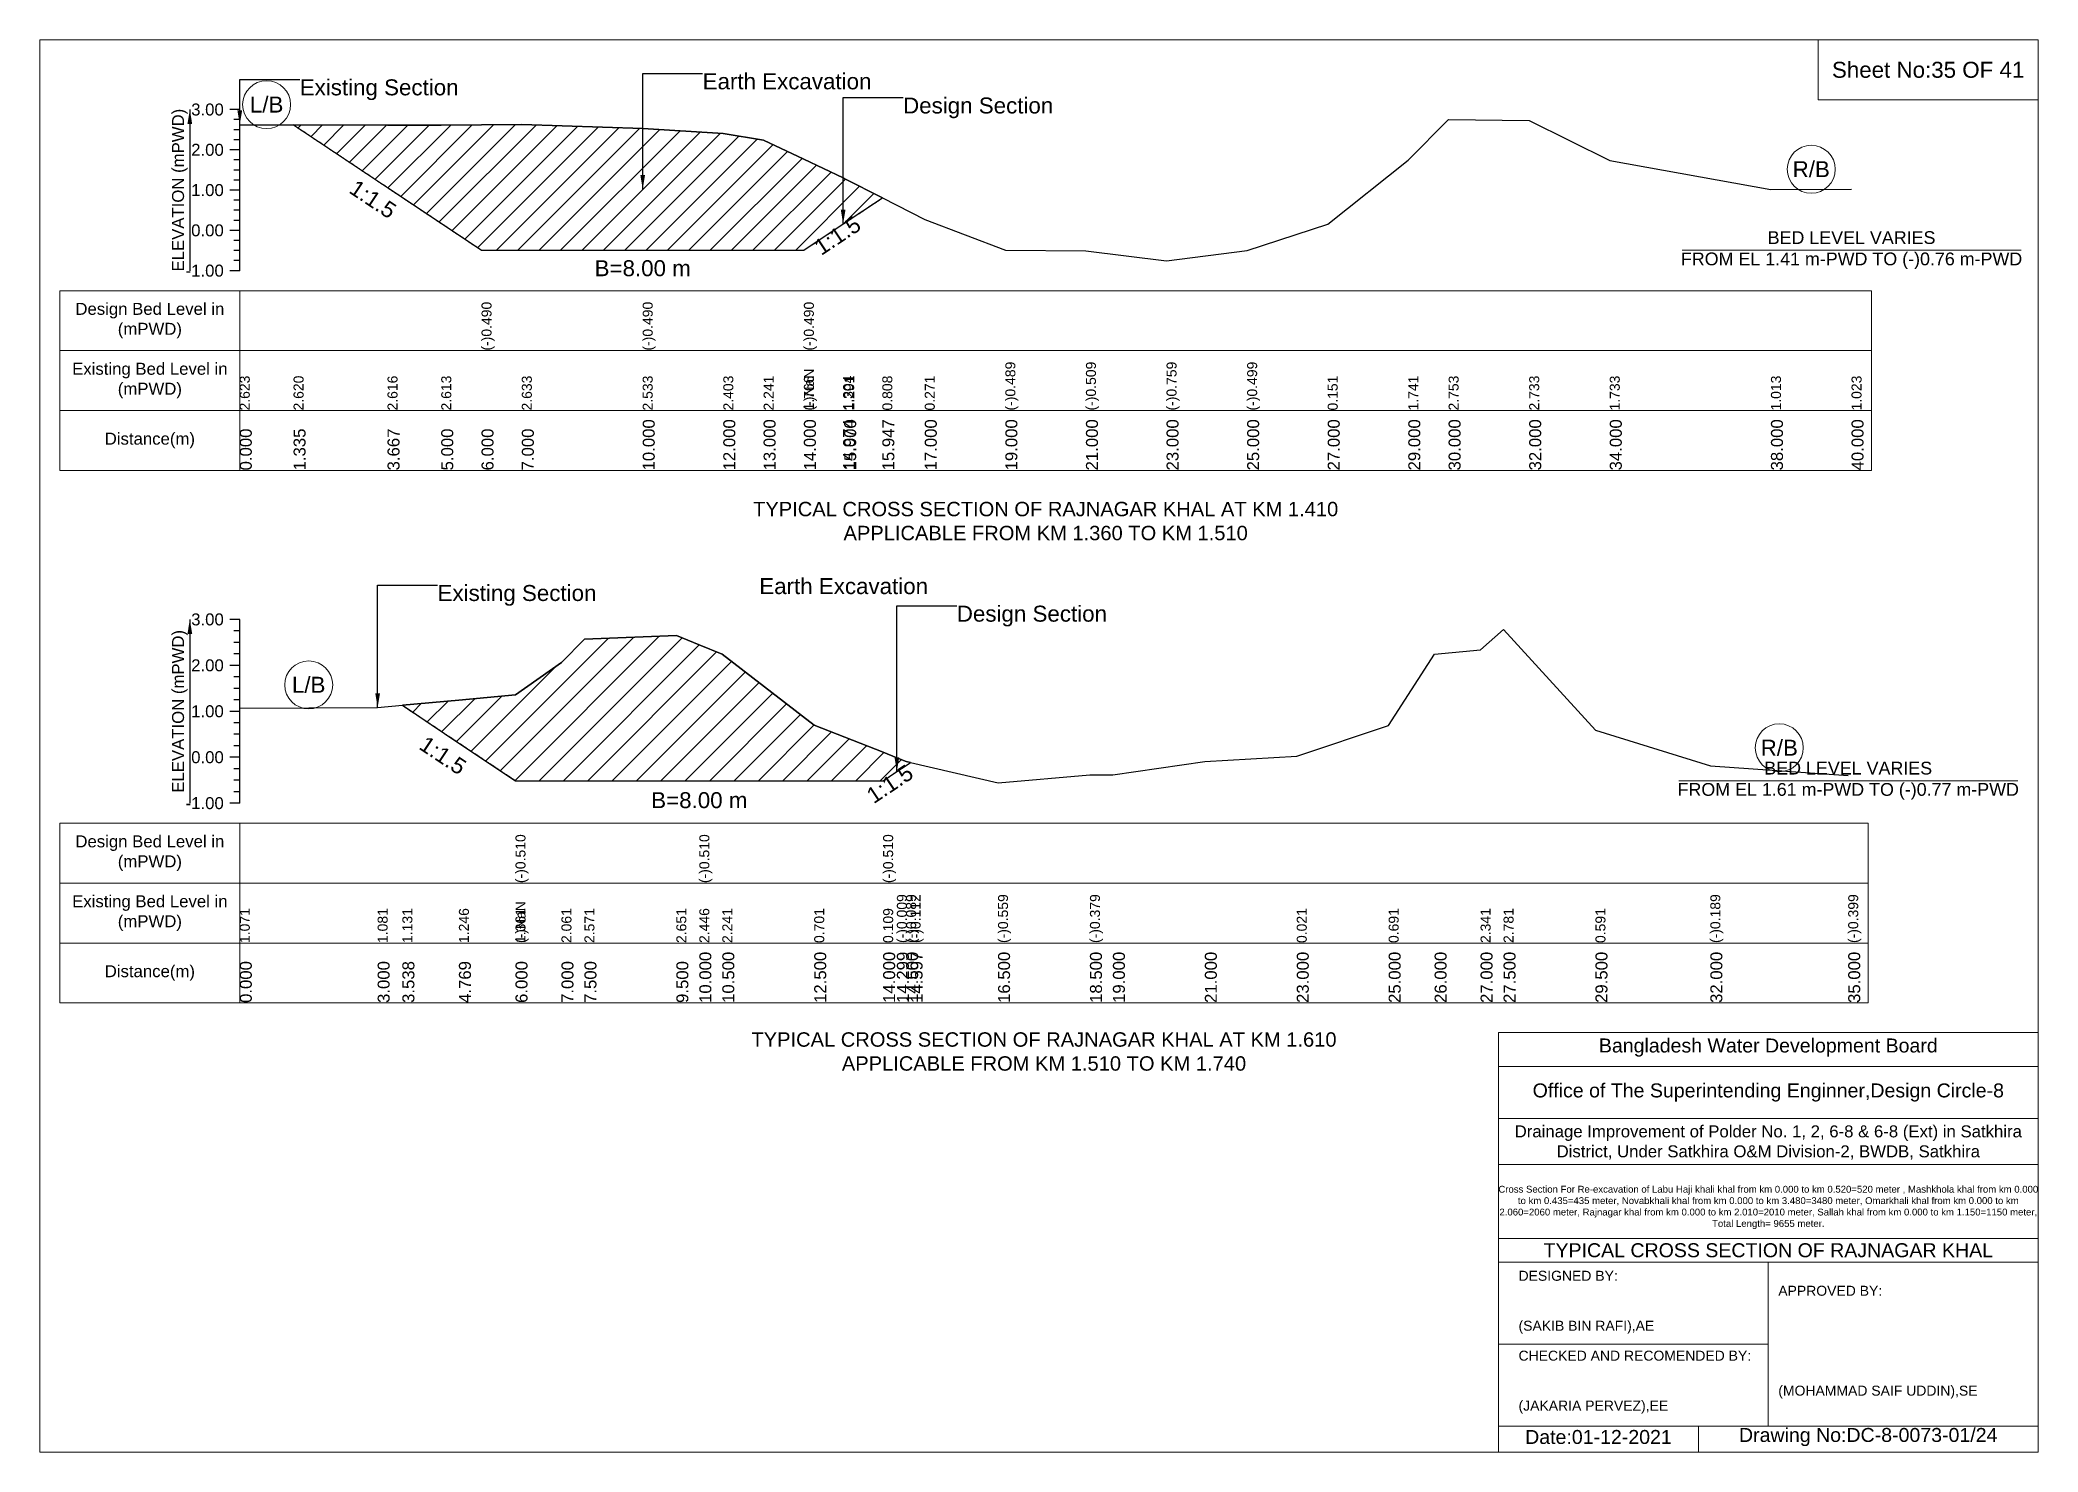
# Model space of a CAD drawing. Header units: inches. Extents: x 93000 to 486000, y -4242 to 0.
# Drawn here: x 440000 to 446000, y -4242 to 0 of the extents above; entities that cross this region are included whole.
import ezdxf

# ---------------------------------------------------------------- set-up
doc = ezdxf.new("R2010")
doc.units = ezdxf.units.IN
doc.header["$LTSCALE"] = 7
doc.header["$MEASUREMENT"] = 0
doc.linetypes.add('DASHED', pattern=[0.75, 0.5, -0.25])
for name, color, linetype, lineweight in [('Cross section Data Border', 7, 'Continuous', 9), ('Cross Section Labels', 7, 'Continuous', 9), ('Design_Bed_Level for Xsection', 7, 'DASHED', 25), ('Existing_Bed_Level for Xsection', 7, 'Continuous', 25), ('Long Section Labels', 7, 'Continuous', 9)]:
    doc.layers.add(name, color=color, linetype=linetype, lineweight=lineweight)
doc.styles.get("Standard").update_dxf_attribs({"font": 'arial.ttf'})
doc.dimstyles.get("Standard").update_dxf_attribs({"dimtxt": 0.18, "dimasz": 0.18, "dimexe": 0.18, "dimexo": 0.0625, "dimgap": 0.09, "dimtad": 0, "dimtih": 1, "dimtoh": 1, "dimdec": 4, "dimzin": 0, "dimdsep": 46, "dimtxsty": 'Standard', "dimcen": 0.09, "dimadec": 0, "dimazin": 0, "dimtfac": 1, "dimtdec": 4, "dimtofl": 0, "dimtmove": 0, "dimatfit": 3, "dimfxl": 1, "dimtolj": 1, "dimtzin": 0, "dimarcsym": 0})

msp = doc.modelspace()

# ---------------------------------------------------------------- texts
at = {"layer": 'Cross section Data Border', "attachment_point": 5}
for s, insert, char_height in [('Sheet No:35 OF 41', (445670, -90), 48), ('Bangladesh Water Development Board', (445190, -3027), 42), ('Office of The Superintending Enginner,Design Circle-8', (445190, -3162), 42)]:
    msp.add_mtext(s, dxfattribs=dict(at, insert=insert, char_height=char_height))
at = {"layer": 'Cross section Data Border'}
for s, insert, char_height, width, attachment_point in [('Design Bed Level in (mPWD)', (440330, -843.2), 36, 480, 5), ('Existing Bed Level in (mPWD)', (440330, -1023.2), 36, 480, 5), ('Distance(m)', (440330, -1203.2), 36, 480, 5), ('Design Bed Level in (mPWD)', (440330, -2442.9), 36, 480, 5), ('Existing Bed Level in (mPWD)', (440330, -2622.9), 36, 480, 5), ('Distance(m)', (440330, -2802.9), 36, 480, 5), ('Drainage Improvement of Polder No. 1, 2, 6-8 & 6-8 (Ext) in Satkhira District, Under Satkhira O&M Division-2, BWDB, Satkhira', (445190, -3312), 36, 1680, 5), ('Cross Section For Re-excavation of Labu Haji khali khal from km 0.000 to km 0.520=520 meter , Mashkhola khal from km 0.000 to km 0.435=435 meter, Novabkhali khal from km 0.000 to km 3.480=3480 meter, Omarkhali khal from km 0.000 to km 2.060=2060 meter, Rajnagar khal from km 0.000 to km 2.010=2010 meter, Sallah khal from km 0.000 to km 1.150=1150 meter, Total Length= 9655 meter. ', (445190, -3507), 20.5611, 1620, 5), ('TYPICAL CROSS SECTION OF RAJNAGAR KHAL', (445190, -3636), 42, 1680, 5), ('DESIGNED BY:^J^J^J(SAKIB BIN RAFI),AE', (444440, -3792), 30, 840, 4), ('APPROVED BY:^J^J^J^J^J^J(MOHAMMAD SAIF UDDIN),SE', (445220, -3912), 30, 840, 4), ('CHECKED AND RECOMENDED BY:^J^J^J(JAKARIA PERVEZ),EE', (444440, -4032), 30, 840, 4), ('Date:01-12-2021', (444680, -4197), 42, 840, 5), ('Drawing No:DC-8-0073-01/24', (445490, -4197), 42, 1320, 5)]:
    msp.add_mtext(s, dxfattribs=dict(at, insert=insert, char_height=char_height, width=width, attachment_point=attachment_point))
at = {"layer": 'Cross Section Labels'}
for s, insert, char_height, attachment_point in [('Existing Section', (440780, -118.4), 48, 1), ('Earth Excavation', (441990, -100.3), 48, 1), ('L/B', (440680.7, -194.4), 48, 5), ('Design Section', (442591.8, -172.9), 48, 1), ('R/B', (445319, -388.5), 48, 5), ('BED LEVEL VARIES ^JFROM EL 1.41 m-PWD TO (-)0.76 m-PWD', (445440, -631.5), 38.4, 5), ('B=8.00 m', (441810, -661.7), 48, 2), ('TYPICAL CROSS SECTION OF RAJNAGAR KHAL AT KM 1.410^JAPPLICABLE FROM KM 1.360 TO KM 1.510', (443020, -1445.5), 43.2, 5), ('Earth Excavation', (442160, -1616.7), 48, 1), ('Existing Section', (441194, -1637.4), 48, 1), ('Design Section', (442753.2, -1699.5), 48, 1), ('L/B', (440807, -1937.4), 48, 5), ('R/B', (445223, -2126.4), 48, 5), ('BED LEVEL VARIES ^JFROM EL 1.61 m-PWD TO (-)0.77 m-PWD', (445430, -2225.2), 38.4, 5), ('B=8.00 m', (441980, -2259.7), 48, 2), ('TYPICAL CROSS SECTION OF RAJNAGAR KHAL AT KM 1.610^JAPPLICABLE FROM KM 1.510 TO KM 1.740', (443015, -3039), 43.2, 5)]:
    msp.add_mtext(s, dxfattribs=dict(at, insert=insert, char_height=char_height, attachment_point=attachment_point))
at = {"layer": 'Cross Section Labels', "char_height": 48, "attachment_point": 2}
for insert, rotation in [((441013.5, -458.4), 326.30993), ((442381.5, -568), 33.69007), ((441223.6, -2129.2), 326.30993), ((442538.7, -2215), 33.69007)]:
    msp.add_mtext('1:1.5', dxfattribs=dict(at, insert=insert, rotation=rotation))
at = {"layer": 'Existing_Bed_Level for Xsection', "char_height": 36, "attachment_point": 5, "rotation": 90}
for insert in [(440420, -451.2), (440420, -2016.9)]:
    msp.add_mtext('ELEVATION (mPWD)', dxfattribs=dict(at, insert=insert))
at = {"layer": 'Existing_Bed_Level for Xsection', "char_height": 36, "attachment_point": 6}
for s, insert in [('3.00', (440552, -209.2)), ('2.00', (440552, -330.2)), ('1.00', (440552, -451.2)), ('0.00', (440552, -572.2)), ('-1.00', (440552, -693.2)), ('3.00', (440552, -1740.9)), ('2.00', (440552, -1878.9)), ('1.00', (440552, -2016.9)), ('0.00', (440552, -2154.9)), ('-1.00', (440552, -2292.9))]:
    msp.add_mtext(s, dxfattribs=dict(at, insert=insert))
at = {"layer": 'Long Section Labels', "attachment_point": 1, "rotation": 90}
for s, insert, char_height in [('(-)0.490', (441326, -933.2), 30), ('(-)0.490', (441810, -933.2), 30), ('(-)0.490', (442294, -933.2), 30), ('2.623', (440600, -1113.2), 30), ('2.623', (440600, -1113.2), 30), ('2.623', (440600, -1113.2), 30), ('2.623', (440600, -1113.2), 30), ('2.620', (440761.5, -1113.2), 30), ('2.616', (441043.7, -1113.2), 30), ('2.613', (441205, -1113.2), 30), ('2.633', (441447, -1113.2), 30), ('2.533', (441810, -1113.2), 30), ('2.533', (441810, -1113.2), 30), ('2.533', (441810, -1113.2), 30), ('2.403', (442052, -1113.2), 30), ('2.241', (442173, -1113.2), 30), ('(-)NaN', (442294, -1113.2), 30), ('1.766', (442294, -1113.2), 30), ('1.766', (442294, -1113.2), 30), ('1.304', (442411.8, -1113.2), 30), ('1.291', (442415, -1113.2), 30), ('0.808', (442529.6, -1113.2), 30), ('0.271', (442657, -1113.2), 30), ('(-)0.489', (442899, -1113.2), 30), ('(-)0.509', (443141, -1113.2), 30), ('(-)0.759', (443383, -1113.2), 30), ('(-)0.499', (443625, -1113.2), 30), ('0.151', (443867, -1113.2), 30), ('1.741', (444109, -1113.2), 30), ('2.753', (444230, -1113.2), 30), ('2.733', (444472, -1113.2), 30), ('1.733', (444714, -1113.2), 30), ('1.013', (445198, -1113.2), 30), ('1.023', (445440, -1113.2), 30), ('0.000', (440600, -1293.2), 36), ('1.335', (440761.5, -1293.2), 36), ('3.667', (441043.7, -1293.2), 36), ('5.000', (441205, -1293.2), 36), ('6.000', (441326, -1293.2), 36), ('6.000', (441326, -1293.2), 36), ('6.000', (441326, -1293.2), 36), ('7.000', (441447, -1293.2), 36), ('10.000', (441810, -1293.2), 36), ('10.000', (441810, -1293.2), 36), ('10.000', (441810, -1293.2), 36), ('12.000', (442052, -1293.2), 36), ('13.000', (442173, -1293.2), 36), ('14.000', (442294, -1293.2), 36), ('14.000', (442294, -1293.2), 36), ('14.000', (442294, -1293.2), 36), ('14.974', (442411.8, -1293.2), 36), ('15.000', (442415, -1293.2), 36), ('15.947', (442529.6, -1293.2), 36), ('17.000', (442657, -1293.2), 36), ('19.000', (442899, -1293.2), 36), ('21.000', (443141, -1293.2), 36), ('23.000', (443383, -1293.2), 36), ('25.000', (443625, -1293.2), 36), ('27.000', (443867, -1293.2), 36), ('29.000', (444109, -1293.2), 36), ('30.000', (444230, -1293.2), 36), ('32.000', (444472, -1293.2), 36), ('34.000', (444714, -1293.2), 36), ('38.000', (445198, -1293.2), 36), ('40.000', (445440, -1293.2), 36), ('(-)0.510', (441428, -2532.9), 30), ('(-)0.510', (441980, -2532.9), 30), ('(-)0.510', (442532, -2532.9), 30), ('(-)0.009', (442573.2, -2712.9), 30), ('(-)0.089', (442601, -2712.9), 30), ('(-)0.089', (442601, -2712.9), 30), ('(-)0.112', (442614.4, -2712.9), 30), ('(-)0.559', (442877, -2712.9), 30), ('(-)0.379', (443153, -2712.9), 30), ('(-)0.379', (443153, -2712.9), 30), ('(-)0.189', (445016, -2712.9), 30), ('(-)0.399', (445430, -2712.9), 30), ('1.071', (440600, -2712.9), 30), ('1.081', (441014, -2712.9), 30), ('1.131', (441088.3, -2712.9), 30), ('1.246', (441258.1, -2712.9), 30), ('(-)NaN', (441428, -2712.9), 30), ('(-)NaN', (441428, -2712.9), 30), ('1.361', (441428, -2712.9), 30), ('1.361', (441428, -2712.9), 30), ('2.061', (441566, -2712.9), 30), ('2.571', (441635, -2712.9), 30), ('2.651', (441911, -2712.9), 30), ('2.446', (441980, -2712.9), 30), ('2.446', (441980, -2712.9), 30), ('2.241', (442049, -2712.9), 30), ('2.241', (442049, -2712.9), 30), ('0.701', (442325, -2712.9), 30), ('0.109', (442532, -2712.9), 30), ('0.109', (442532, -2712.9), 30), ('0.109', (442532, -2712.9), 30), ('0.021', (443774, -2712.9), 30), ('0.691', (444050, -2712.9), 30), ('2.341', (444326, -2712.9), 30), ('2.781', (444395, -2712.9), 30), ('0.591', (444671, -2712.9), 30), ('10.000', (441980, -2892.9), 36), ('10.000', (441980, -2892.9), 36), ('10.000', (441980, -2892.9), 36), ('10.500', (442049, -2892.9), 36), ('12.500', (442325, -2892.9), 36), ('14.000', (442532, -2892.9), 36), ('14.000', (442532, -2892.9), 36), ('14.000', (442532, -2892.9), 36), ('14.299', (442573.2, -2892.9), 36), ('14.500', (442601, -2892.9), 36), ('14.597', (442614.4, -2892.9), 36), ('16.500', (442877, -2892.9), 36), ('18.500', (443153, -2892.9), 36), ('19.000', (443222, -2892.9), 36), ('21.000', (443498, -2892.9), 36), ('23.000', (443774, -2892.9), 36), ('25.000', (444050, -2892.9), 36), ('26.000', (444188, -2892.9), 36), ('27.000', (444326, -2892.9), 36), ('27.500', (444395, -2892.9), 36), ('29.500', (444671, -2892.9), 36), ('32.000', (445016, -2892.9), 36), ('35.000', (445430, -2892.9), 36), ('0.000', (440600, -2892.9), 36), ('3.000', (441014, -2892.9), 36), ('3.538', (441088.3, -2892.9), 36), ('4.769', (441258.1, -2892.9), 36), ('6.000', (441428, -2892.9), 36), ('6.000', (441428, -2892.9), 36), ('6.000', (441428, -2892.9), 36), ('7.000', (441566, -2892.9), 36), ('7.500', (441635, -2892.9), 36), ('9.500', (441911, -2892.9), 36)]:
    msp.add_mtext(s, dxfattribs=dict(at, insert=insert, char_height=char_height))

# ---------------------------------------------------------------- hatches: boundary and pattern name
at = {"layer": 'Existing_Bed_Level for Xsection'}
h = msp.add_hatch(dxfattribs=at)
h.set_pattern_fill('ANSI31', color=256, scale=363, style=0)
h.paths.add_polyline_path([(440761.5, -255.1), (441043.7, -443.3), (441205, -550.8), (441326, -631.5), (441447, -631.5), (441810, -631.5), (442052, -631.5), (442173, -631.5), (442294, -631.5), (442411.8, -552.9), (442415, -550.8), (442529.6, -474.4), (442415, -415.9), (442411.8, -414.4), (442294, -358.5), (442173, -301), (442052, -281.4), (441810, -265.7), (441447, -253.6), (441326, -254.8), (441205, -256), (441043.7, -255.7)])
h = msp.add_hatch(dxfattribs=at)
h.set_pattern_fill('ANSI31', color=256, scale=414, style=0)
h.paths.add_polyline_path([(441088.3, -1998.7), (441258.1, -2112), (441428, -2225.2), (441566, -2225.2), (441635, -2225.2), (441911, -2225.2), (441980, -2225.2), (442049, -2225.2), (442325, -2225.2), (442532, -2225.2), (442573.2, -2197.8), (442601, -2179.2), (442614.4, -2170.3), (442601, -2167.1), (442573.2, -2156.2), (442532, -2139.9), (442325, -2058.1), (442049, -1845.6), (441980, -1817.3), (441911, -1789), (441635, -1800.1), (441566, -1870.4), (441428, -1967), (441258.1, -1982.9)])

# ---------------------------------------------------------------- linework, layer by layer
at = {"layer": 'Cross section Data Border'}
for points in [[(440000, 0), (446000, 0), (446000, -4242), (440000, -4242)], [(445340, 0), (446000, 0), (446000, -180), (445340, -180)], [(440060, -753.2), (445500, -753.2), (445500, -1293.2), (440060, -1293.2)], [(440060, -2352.9), (445490, -2352.9), (445490, -2892.9), (440060, -2892.9)]]:
    msp.add_lwpolyline(points, close=True, dxfattribs=at)
for points in [[(440600, -753.2), (440600, -1293.2)], [(440060, -933.2), (445500, -933.2)], [(440060, -1113.2), (445500, -1113.2)], [(440600, -2352.9), (440600, -2892.9)], [(440060, -2532.9), (445490, -2532.9)], [(440060, -2712.9), (445490, -2712.9)], [(444380, -4242), (444380, -2982), (446000, -2982)], [(444380, -3084), (446000, -3084)], [(444380, -3240), (446000, -3240)], [(444380, -3378), (446000, -3378)], [(444380, -3600), (446000, -3600)], [(444380, -3672), (446000, -3672)], [(445190, -3672), (445190, -4164)], [(444380, -3918), (445190, -3918)], [(444380, -4164), (446000, -4164)], [(444980, -4164), (444980, -4242)]]:
    msp.add_lwpolyline(points, dxfattribs=at)
at = {"layer": 'Cross Section Labels'}
for points in [[(444931, -631.5), (445949, -631.5)], [(444921, -2225.2), (445939, -2225.2)]]:
    msp.add_lwpolyline(points, dxfattribs=at)
for centre in [(440680.7, -194.4), (445319, -388.5), (440807, -1937.4), (445223, -2126.4)]:
    msp.add_circle(centre, 72, dxfattribs=at)
at = {"layer": 'Design_Bed_Level for Xsection'}
for points in [[(440761.5, -255.1), (441043.7, -443.3), (441326, -631.5), (441810, -631.5), (442294, -631.5), (442411.8, -552.9), (442529.6, -474.4)], [(441088.3, -1998.7), (441258.1, -2112), (441428, -2225.2), (441980, -2225.2), (442532, -2225.2), (442573.2, -2197.8), (442614.4, -2170.3)]]:
    msp.add_lwpolyline(points, dxfattribs=at)
at = {"layer": 'Existing_Bed_Level for Xsection'}
for points in [[(440600, -209.2), (440570, -209.2)], [(440600, -239.4), (440582, -239.4)], [(440600, -693.2), (440600, -572.2), (440600, -451.2), (440600, -330.2), (440600, -209.2)], [(440600, -254.8), (440761.5, -255.1), (441043.7, -255.7), (441205, -256), (441326, -254.8), (441326, -254.8), (441447, -253.6), (441810, -265.7), (441810, -265.7), (442052, -281.4), (442173, -301), (442294, -358.5), (442294, -358.5), (442411.8, -414.4), (442415, -415.9), (442529.6, -474.4), (442657, -539.4), (442899, -631.3), (443141, -633.8), (443383, -664), (443625, -632.5), (443867, -553.9), (444109, -361.5), (444230, -239), (444472, -241.5), (444714, -362.5), (445198, -449.6), (445440, -448.4)], [(440600, -269.7), (440582, -269.7)], [(440600, -299.9), (440582, -299.9)], [(440600, -330.2), (440570, -330.2)], [(440600, -360.4), (440582, -360.4)], [(440600, -390.7), (440582, -390.7)], [(440600, -451.2), (440570, -451.2)], [(440600, -420.9), (440582, -420.9)], [(440600, -481.4), (440582, -481.4)], [(440600, -511.7), (440582, -511.7)], [(440600, -572.2), (440570, -572.2)], [(440600, -541.9), (440582, -541.9)], [(440600, -602.4), (440582, -602.4)], [(440600, -632.7), (440582, -632.7)], [(440600, -693.2), (440570, -693.2)], [(440600, -662.9), (440582, -662.9)], [(440600, -1740.9), (440570, -1740.9)], [(440600, -1775.4), (440582, -1775.4)], [(440600, -2292.9), (440600, -2154.9), (440600, -2016.9), (440600, -1878.9), (440600, -1740.9)], [(440600, -2007.1), (441014, -2005.7), (441088.3, -1998.7), (441258.1, -1982.9), (441428, -1967), (441428, -1967), (441566, -1870.4), (441635, -1800.1), (441911, -1789), (441980, -1817.3), (441980, -1817.3), (442049, -1845.6), (442325, -2058.1), (442532, -2139.9), (442532, -2139.9), (442573.2, -2156.2), (442601, -2167.1), (442614.4, -2170.3), (442877, -2232), (443153, -2207.2), (443222, -2207.2), (443498, -2167.1), (443774, -2152), (444050, -2059.5), (444188, -1845.6), (444326, -1831.8), (444395, -1771.1), (444671, -2073.3), (445016, -2180.9), (445430, -2209.9)], [(440600, -1809.9), (440582, -1809.9)], [(440600, -1844.4), (440582, -1844.4)], [(440600, -1878.9), (440570, -1878.9)], [(440600, -1913.4), (440582, -1913.4)], [(440600, -1947.9), (440582, -1947.9)], [(440600, -2016.9), (440570, -2016.9)], [(440600, -1982.4), (440582, -1982.4)], [(440600, -2051.4), (440582, -2051.4)], [(440600, -2085.9), (440582, -2085.9)], [(440600, -2154.9), (440570, -2154.9)], [(440600, -2120.4), (440582, -2120.4)], [(440600, -2189.4), (440582, -2189.4)], [(440600, -2223.9), (440582, -2223.9)], [(440600, -2258.4), (440582, -2258.4)], [(440600, -2292.9), (440570, -2292.9)]]:
    msp.add_lwpolyline(points, dxfattribs=at)
for points in [[(440761.5, -255.1), (441043.7, -443.3), (441205, -550.8), (441326, -631.5), (441326, -631.5), (441447, -631.5), (441810, -631.5), (441810, -631.5), (442052, -631.5), (442173, -631.5), (442294, -631.5), (442294, -631.5), (442411.8, -552.9), (442415, -550.8), (442529.6, -474.4), (442529.6, -474.4), (442529.6, -474.4), (442415, -415.9), (442411.8, -414.4), (442294, -358.5), (442294, -358.5), (442173, -301), (442052, -281.4), (441810, -265.7), (441810, -265.7), (441447, -253.6), (441326, -254.8), (441326, -254.8), (441205, -256), (441043.7, -255.7)], [(441088.3, -1998.7), (441258.1, -2112), (441428, -2225.2), (441428, -2225.2), (441566, -2225.2), (441635, -2225.2), (441911, -2225.2), (441980, -2225.2), (441980, -2225.2), (442049, -2225.2), (442325, -2225.2), (442532, -2225.2), (442532, -2225.2), (442573.2, -2197.8), (442601, -2179.2), (442614.4, -2170.3), (442614.4, -2170.3), (442614.4, -2170.3), (442601, -2167.1), (442573.2, -2156.2), (442532, -2139.9), (442532, -2139.9), (442325, -2058.1), (442049, -1845.6), (441980, -1817.3), (441980, -1817.3), (441911, -1789), (441635, -1800.1), (441566, -1870.4), (441428, -1967), (441428, -1967), (441258.1, -1982.9)]]:
    msp.add_lwpolyline(points, close=True, dxfattribs=at)

msp.set_redraw_order([(e.dxf.handle, doc.entitydb.next_handle()) for e in msp.query("TEXT MTEXT ATTDEF DIMENSION ARC_DIMENSION")])  # texts and dimensions are drawn at this point

# ---------------------------------------------------------------- leaders
at = {"layer": 'Cross Section Labels', "annotation_type": 0, "has_hookline": 1, "hookline_direction": 0}
for points, text_width in [([(440600, -254.8), (440600, -118.4), (440779.9, -118.4)], 467.2), ([(441810, -448.6), (441810, -100.3), (441989.9, -100.3)], 497), ([(442411.8, -552.9), (442411.8, -172.9), (442591.7, -172.9)], 441.2), ([(441014, -2005.7), (441014, -1637.4), (441193.9, -1637.4)], 467.2), ([(442573.2, -2197.8), (442573.2, -1699.5), (442753.1, -1699.5)], 441.2)]:
    msp.add_leader(points, dimstyle='Standard', override={"dimasz": 43.2}, dxfattribs=dict(at, text_width=text_width))
at = {"layer": 'Existing_Bed_Level for Xsection'}
for points in [[(440450, -209.2), (440450, -693.2)], [(440450, -1740.9), (440450, -2292.9)]]:
    msp.add_leader(points, dimstyle='Standard', override={"dimasz": 43.2}, dxfattribs=at)

doc.saveas('drawing.dxf')
